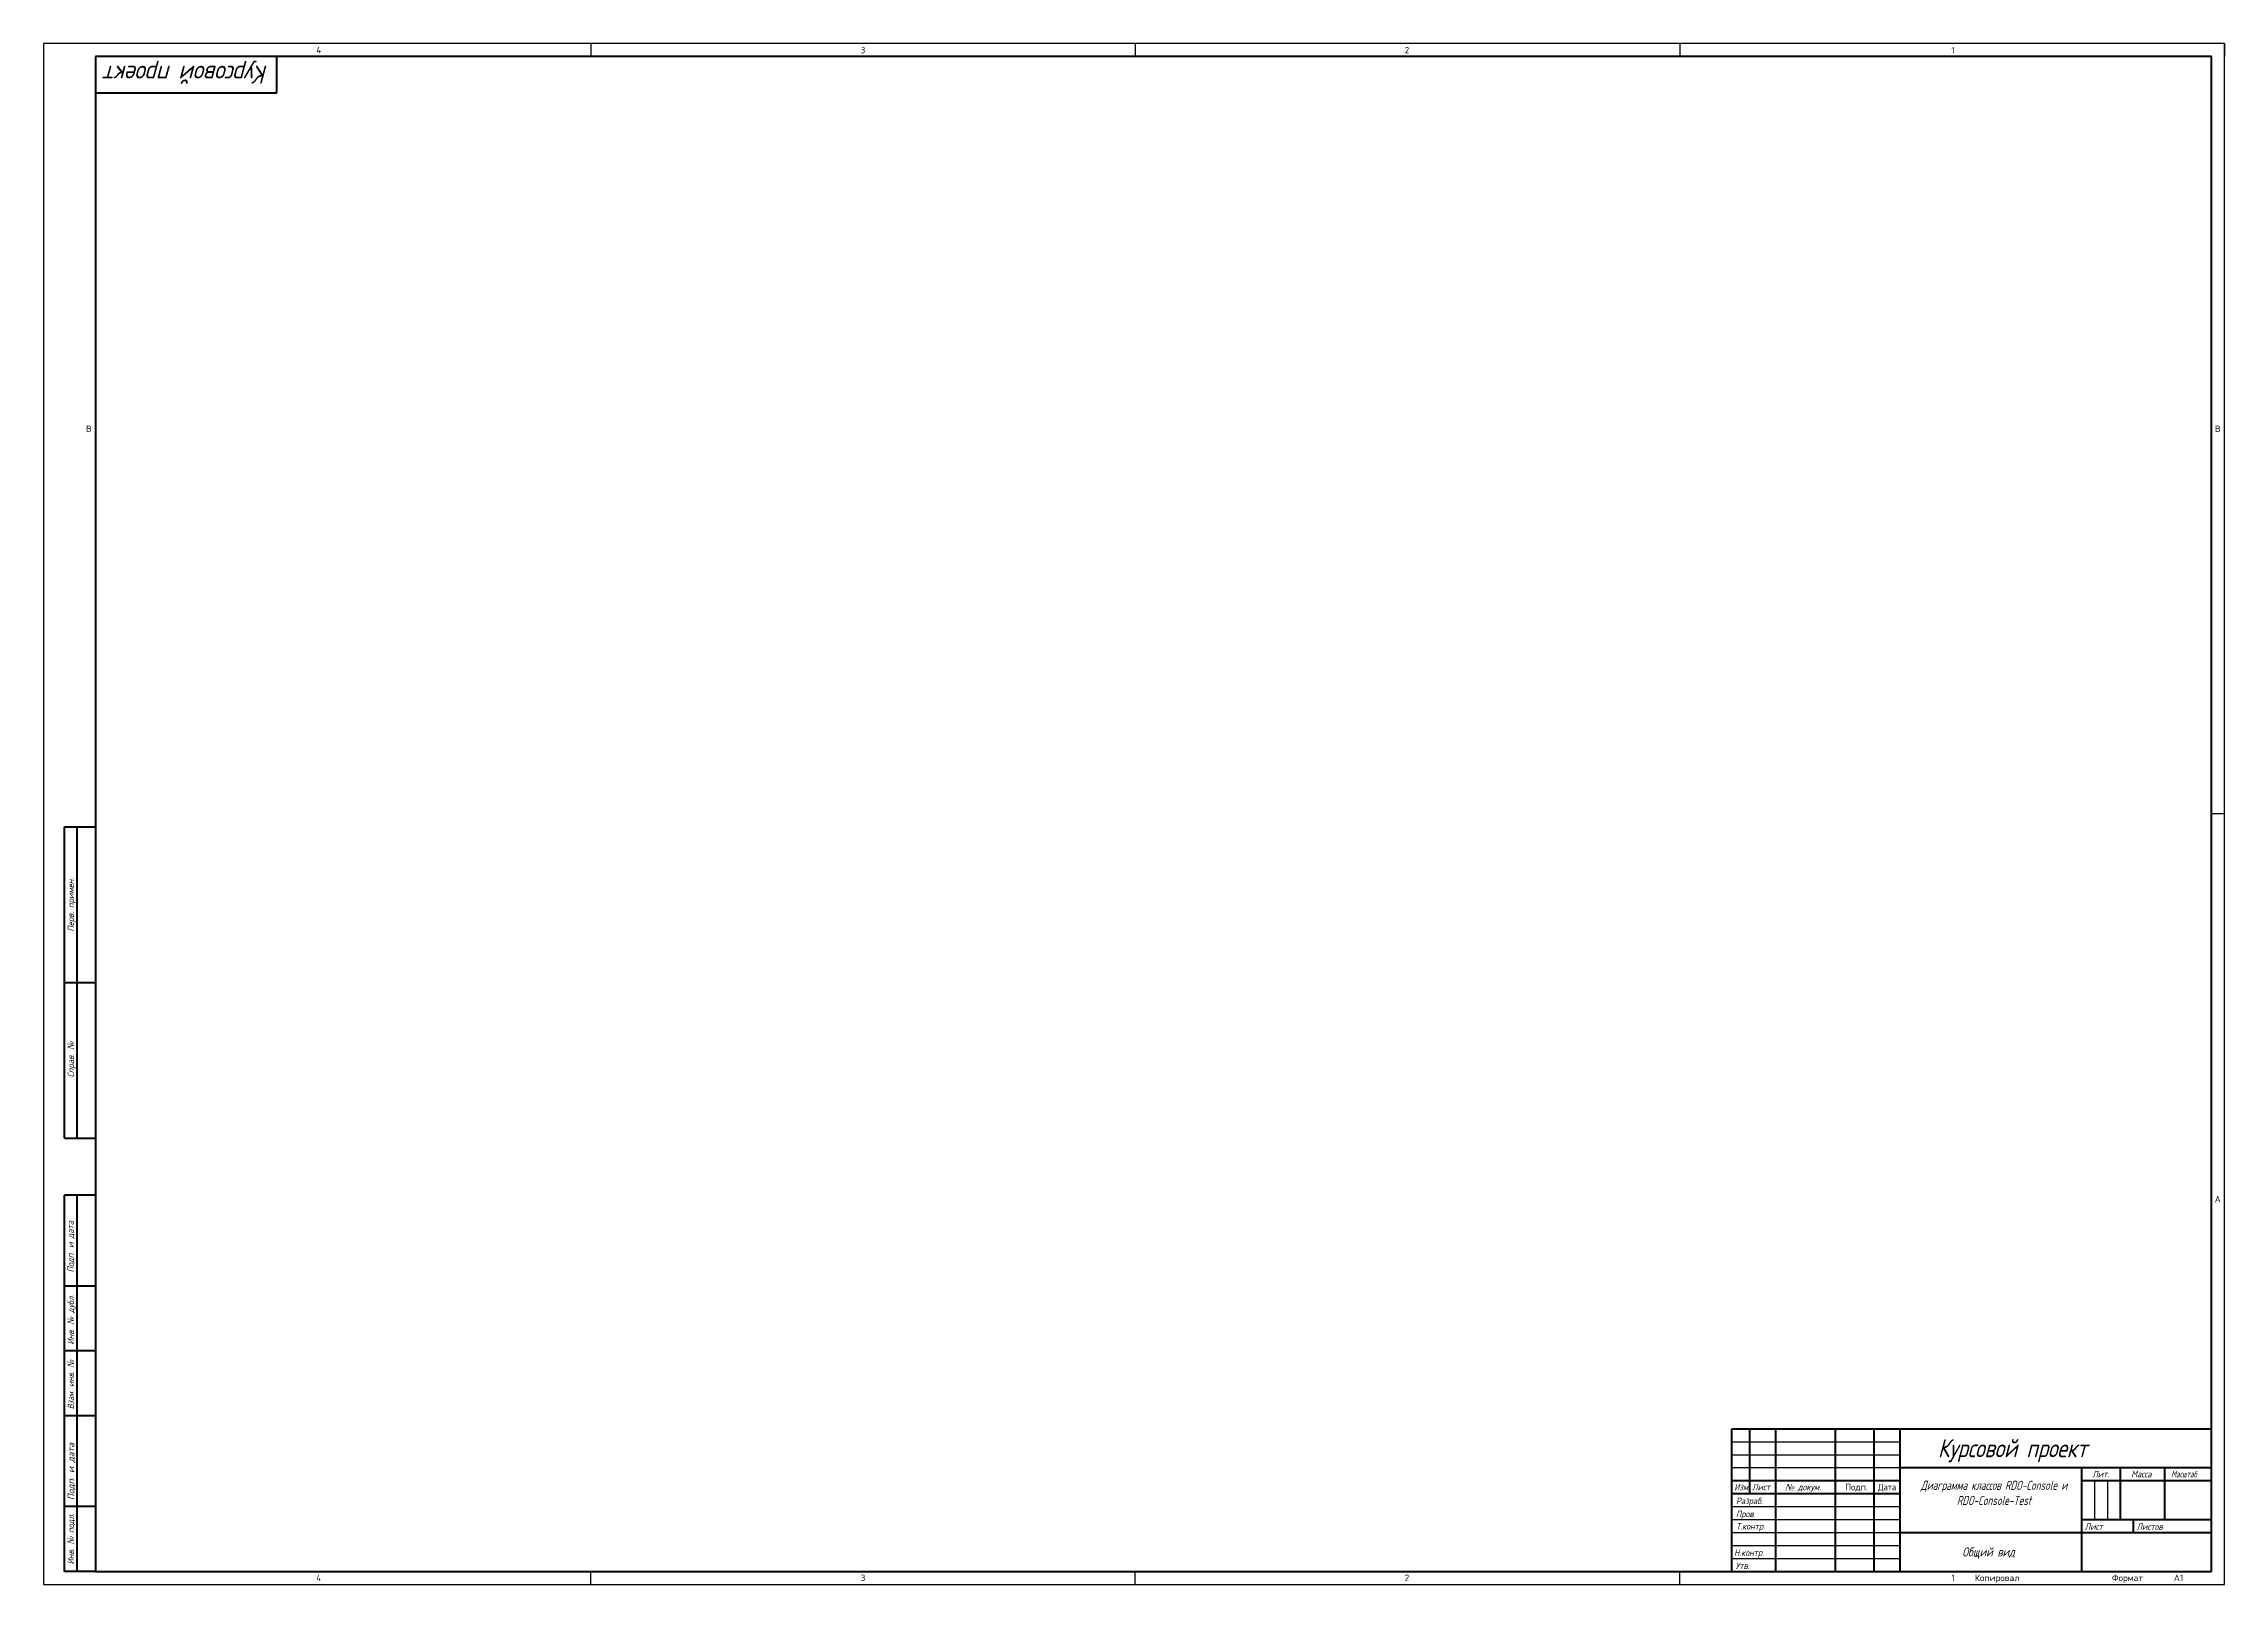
# Model space of a CAD drawing. Header units: millimetres. Extents: x 17 to 1994, y 648 to 1249.
# Drawn here: x 17 to 858, y 655 to 1249 of the extents above; entities that cross this region are included whole.
import ezdxf

# ---------------------------------------------------------------- set-up
doc = ezdxf.new("R2010")
doc.units = ezdxf.units.MM
doc.styles.add('GOST 2.304', font='CS_Gost2304.shx', dxfattribs={"oblique": 15})
doc.styles.get("Standard").update_dxf_attribs({"font": 'times.ttf', "oblique": 15})

msp = doc.modelspace()

# ---------------------------------------------------------------- texts
at = {"color": 1, "linetype": 'Continuous', "lineweight": 25, "attachment_point": 1, "style": 'GOST 2.304'}
for s, insert, char_height, width in [('\\Fsimplex.shx;\\W1.0000000000;\\Q0.2617993878;\\T1.0000000000;\\o\\l4', (122.23, 1247.38), 2.5, 4.3068), ('\\Fsimplex.shx;\\W1.0000000000;\\Q0.2617993878;\\T1.0000000000;\\o\\l3', (332.11, 1247.38), 2.5, 4.611), ('\\Fsimplex.shx;\\W1.0000000000;\\Q0.2617993878;\\T1.0000000000;\\o\\l2', (541.94, 1247.38), 2.5, 4.611), ('\\Fsimplex.shx;\\W1.0000000000;\\Q0.2617993878;\\T1.0000000000;\\o\\l1', (752.78, 1247.38), 2.5, 3.2439), ('\\Fsimplex.shx;\\W1.0000000000;\\Q0.2617993878;\\T1.0000000000;\\o\\lB', (33.42, 1101.38), 2.5, 4.73), ('\\Fsimplex.shx;\\W1.0000000000;\\Q0.2617993878;\\T1.0000000000;\\o\\lB', (854.42, 1101.38), 2.5, 4.73), ('\\Fsimplex.shx;\\W1.0000000000;\\Q0.2617993878;\\T1.0000000000;\\o\\lA', (854.32, 804.38), 2.5, 4.4258), ('Курсовой проект', (747.59, 710.63), 7, 101.4577), ('Лит.', (807.13, 698.38), 2.5, 11.1477), ('Масса', (822.11, 698.38), 2.5, 13.973), ('{\\W0.8;Масштаб}', (837.51, 698.38), 2.5, 19.2666), ('{\\Fsimplex|c204;\\Q15;\\W0.8;Лист}', (675.92, 693.38), 2.5, 11.5444), ('{\\fTimes New Roman|b0|i0|c204|p18;№} докум.', (688.48, 693.38), 2.5, 17.9016), ('\\Fsimplex.shx;\\W1.0000000000;\\Q0.2617993878;\\T1.0000000000;\\o\\lПодп.', (711.8, 693.38), 2.5, 12.2192), ('\\Fsimplex.shx;\\W0.8000000000;\\Q0.2617993878;\\T1.0000000000;\\o\\lДата', (724.53, 693.38), 2.5, 10.8567), ('Разраб.', (669.7, 688.05), 2.5, 15.9096), ('Пров.', (669.7, 683.05), 2.5, 12.2192), ('Т.контр.', (669.75, 678.26), 2.5, 15.7279), ('Лист', (804.19, 678.13), 2.5, 12.9016), ('Листов', (824.19, 678.13), 2.5, 17.4254), ('Н{\\Fcs_gost2304|c186;.}контр{\\Fcs_gost2304|c186;.}', (668.97, 668.1), 2.5, 17.6835), ('Общий вид', (757, 668.88), 3.5, 33.8716), ('\\Fsimplex.shx;\\W1.0000000000;\\Q0.2617993878;\\T1.0000000000;\\o\\l4', (122.23, 658.38), 2.5, 4.3068), ('\\Fsimplex.shx;\\W1.0000000000;\\Q0.2617993878;\\T1.0000000000;\\o\\l3', (332.11, 658.38), 2.5, 4.611), ('\\Fsimplex.shx;\\W1.0000000000;\\Q0.2617993878;\\T1.0000000000;\\o\\l2', (541.94, 658.38), 2.5, 4.611), ('Утв.', (669.58, 663.05), 2.5, 10.4335), ('\\Fsimplex.shx;\\W1.0000000000;\\Q0.2617993878;\\T1.0000000000;\\o\\l1', (752.78, 658.38), 2.5, 3.2439), ('\\Fsimplex.shx;\\W1.0000000000;\\Q0.2617993878;\\T1.0000000000;\\o\\lКопировал', (761.84, 658.38), 2.5, 22.9016), ('\\Fsimplex.shx;\\W1.0000000000;\\Q0.2617993878;\\T1.0000000000;\\o\\lФормат', (814.7, 658.38), 2.5, 18.2097), ('\\Fsimplex.shx;\\W1.0000000000;\\Q0.2617993878;\\T1.0000000000;\\o\\lA1', (838.57, 658.38), 2.5, 6.4052)]:
    msp.add_mtext(s, dxfattribs=dict(at, insert=insert, char_height=char_height, width=width))
for s, insert, char_height, width, rotation in [('{\\Fsimplex|c204;\\Q15;\\W0.8464;Курсовой проект}', (103.72, 1233.13), 7, 85.5825, 180), ('{\\Fsimplex|c204;\\Q15;\\W0.9;Перв. примен.}', (26.32, 906.29), 2.5, 29.243, 90), ('{\\Fsimplex|c204;\\Q15;\\W0.9;Справ. \\fTimes New Roman|b0|i0|c204|p18;№}', (26.32, 850.08), 2.5, 19.1729, 90), ('{\\Fsimplex|c204;\\Q15;\\W0.9;Подп. и дата}', (26.2, 774.89), 2.5, 29.9254, 90), ('{\\Fsimplex|c204;\\Q15;\\W0.8;Инв. \\fTimes New Roman|b0|i0|c204|p18;№\\Fsimplex|c204; дубл.}', (26.32, 747.05), 2.5, 26.0287, 90), ('{\\Fsimplex|c204;\\Q15;\\W0.7;Взам. инв. \\fTimes New Roman|b0|i0|c204|p18;№}', (26.32, 722.14), 2.5, 21.7138, 90), ('{\\Fsimplex|c204;\\Q15;Подп. и дата}', (26.4, 687.11), 2.5, 29.9254, 90), ('{\\Fsimplex|c204;\\Q15;\\W0.8;Инв. \\fTimes New Roman|b0|i0|c204|p18;№\\Fsimplex|c204; подл.}', (26.32, 662.31), 2.5, 26.6239, 90)]:
    msp.add_mtext(s, dxfattribs=dict(at, insert=insert, char_height=char_height, width=width, rotation=rotation))
at = {"color": 1, "linetype": 'Continuous', "lineweight": 25, "insert": (669.06, 693.38), "char_height": 2.5, "width": 7.1299, "attachment_point": 1}
msp.add_mtext('{\\Fsimplex|c204;\\W0.75;Изм\\Fsimplex|c186;.}', dxfattribs=at)
at = {"insert": (769.21, 694.55), "char_height": 3.5, "width": 57.8067, "attachment_point": 2, "style": 'GOST 2.304'}
msp.add_mtext('{\\W0.9;Диаграмма классов RDO-Console и RDO-Console-Test}', dxfattribs=at)

# ---------------------------------------------------------------- linework, layer by layer
at = {"color": 1, "linetype": 'Continuous', "lineweight": 25, "extrusion": (0, 1, 0)}
for points, elevation in [([(-858.07, 0), (-17.07, 0)], 1248.63), ([(-858.07, 0), (-853.07, 0)], 951.63), ([(-668.07, 0), (-733.07, 0)], 709.63), ([(-668.07, 0), (-733.07, 0)], 704.63), ([(-668.07, 0), (-733.07, 0)], 699.63), ([(-668.07, 0), (-733.07, 0)], 684.63), ([(-668.07, 0), (-733.07, 0)], 679.63), ([(-668.07, 0), (-733.07, 0)], 674.63), ([(-668.07, 0), (-733.07, 0)], 669.63), ([(-668.07, 0), (-733.07, 0)], 664.63), ([(-17.07, 0), (-858.07, 0)], 654.63)]:
    msp.add_lwpolyline(points, dxfattribs=dict(at, elevation=elevation))
at = {"color": 1, "linetype": 'Continuous', "lineweight": 25, "extrusion": (1, 0, 0)}
for points, elevation in [([(1248.63, 0), (654.63, 0)], 17.07), ([(1248.63, 0), (1243.63, 0)], 228.07), ([(1248.63, 0), (1243.63, 0)], 438.07), ([(1248.63, 0), (1243.63, 0)], 648.07), ([(654.63, 0), (1248.63, 0)], 858.07), ([(1248.63, 0), (1243.63, 0)], 858.07), ([(679.63, 0), (694.63, 0)], 808.07), ([(679.63, 0), (694.63, 0)], 813.07), ([(654.63, 0), (659.63, 0)], 228.07), ([(654.63, 0), (659.63, 0)], 438.07), ([(654.63, 0), (659.63, 0)], 648.07), ([(654.63, 0), (659.63, 0)], 858.07)]:
    msp.add_lwpolyline(points, dxfattribs=dict(at, elevation=elevation))
at = {"color": 7, "linetype": 'Continuous', "lineweight": 60, "extrusion": (0, 1, 0)}
for points, elevation in [([(-853.07, 0), (-37.07, 0)], 1243.63), ([(-107.07, 0), (-37.07, 0)], 1243.63), ([(-37.07, 0), (-107.07, 0)], 1229.63), ([(-25.07, 0), (-37.07, 0)], 946.63), ([(-25.07, 0), (-37.07, 0)], 886.63), ([(-25.07, 0), (-37.07, 0)], 826.63), ([(-37.07, 0), (-25.07, 0)], 804.63), ([(-37.07, 0), (-25.07, 0)], 769.63), ([(-37.07, 0), (-25.07, 0)], 744.63), ([(-37.07, 0), (-25.07, 0)], 719.63), ([(-668.07, 0), (-853.07, 0)], 714.63), ([(-733.07, 0), (-853.07, 0)], 699.63), ([(-668.07, 0), (-733.07, 0)], 694.63), ([(-668.07, 0), (-733.07, 0)], 689.63), ([(-803.07, 0), (-853.07, 0)], 694.63), ([(-37.07, 0), (-25.07, 0)], 684.63), ([(-733.07, 0), (-853.07, 0)], 674.63), ([(-803.07, 0), (-853.07, 0)], 679.63), ([(-37.07, 0), (-25.07, 0)], 659.63), ([(-37.07, 0), (-853.07, 0)], 659.63), ([(-668.07, 0), (-853.07, 0)], 659.63)]:
    msp.add_lwpolyline(points, dxfattribs=dict(at, elevation=elevation))
at = {"color": 7, "linetype": 'Continuous', "lineweight": 60, "extrusion": (1, 0, 0)}
for points, elevation in [([(1243.63, 0), (659.63, 0)], 37.07), ([(1243.63, 0), (1229.63, 0)], 37.07), ([(1229.63, 0), (1243.63, 0)], 107.07), ([(659.63, 0), (1243.63, 0)], 853.07), ([(659.63, 0), (714.63, 0)], 668.07), ([(689.63, 0), (714.63, 0)], 675.07), ([(659.63, 0), (714.63, 0)], 685.07), ([(659.63, 0), (714.63, 0)], 708.07), ([(659.63, 0), (714.63, 0)], 723.07), ([(659.63, 0), (714.63, 0)], 733.07), ([(659.63, 0), (714.63, 0)], 853.07), ([(659.63, 0), (699.63, 0)], 803.07), ([(679.63, 0), (699.63, 0)], 818.07), ([(679.63, 0), (699.63, 0)], 835.07), ([(674.63, 0), (679.63, 0)], 823.07)]:
    msp.add_lwpolyline(points, dxfattribs=dict(at, elevation=elevation))
at = {"color": 7, "linetype": 'Continuous', "lineweight": 60, "extrusion": (1, 1.77636e-16, 0)}
for elevation in [25.07, 30.07]:
    msp.add_lwpolyline([(826.63, 0), (946.63, 0)], dxfattribs=dict(at, elevation=elevation))
at = {"color": 7, "linetype": 'Continuous', "lineweight": 60}
msp.add_lwpolyline([(37.07, 946.63), (37.07, 826.63)], dxfattribs=at)
at = {"color": 7, "linetype": 'Continuous', "lineweight": 60, "extrusion": (1, 1.96012e-16, 0)}
for points, elevation in [([(659.63, 0), (804.63, 0)], 25.07), ([(659.63, 0), (804.63, 0)], 30.07), ([(804.63, 0), (659.63, 0)], 37.07)]:
    msp.add_lwpolyline(points, dxfattribs=dict(at, elevation=elevation))

msp.set_redraw_order([(e.dxf.handle, doc.entitydb.next_handle()) for e in msp.query("TEXT MTEXT ATTDEF DIMENSION ARC_DIMENSION")])  # texts and dimensions are drawn at this point

doc.saveas('drawing.dxf')
